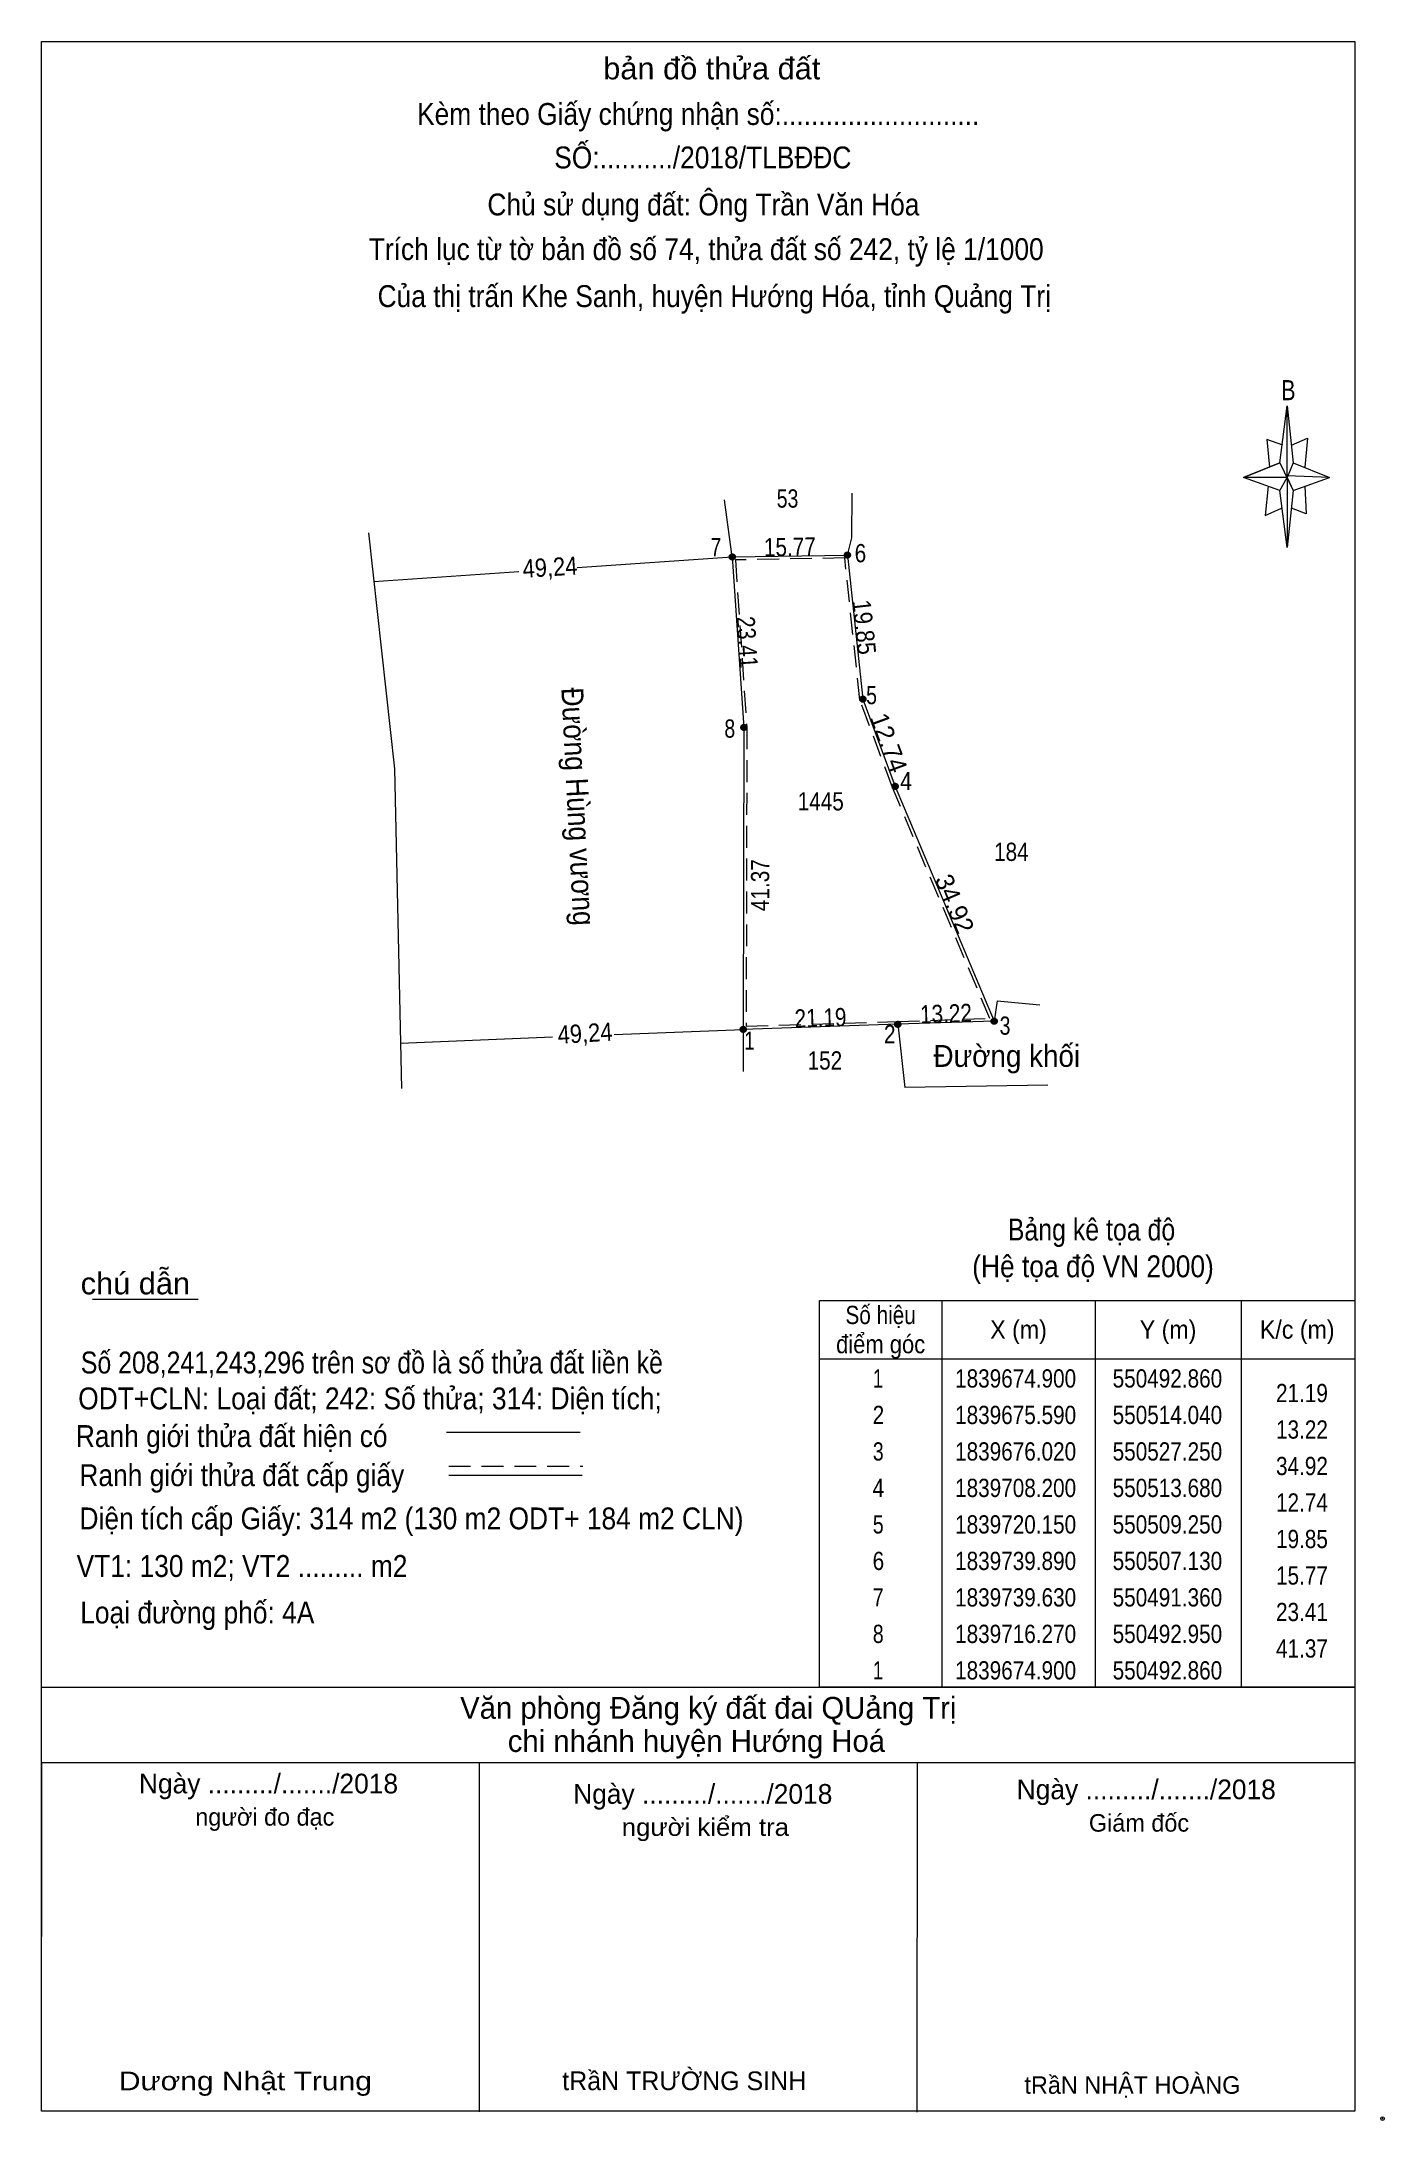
# Model space of a CAD drawing. Header units: metres. Extents: x 550397 to 552591, y 1839509 to 1839821.
# Drawn here: x 550396.7 to 550580.7, y 1839525.4 to 1839810.2 of the extents above; entities that cross this region are included whole.
import ezdxf
from ezdxf.enums import TextEntityAlignment as Align

# ---------------------------------------------------------------- set-up
doc = ezdxf.new("R2010")
doc.units = ezdxf.units.M
doc.header["$PDMODE"] = 32
doc.header["$PDSIZE"] = 0.5
doc.linetypes.add('DOTTED', pattern=[1.5, 0.3, -1.2])
doc.linetypes.add('MEDIUM_DASHED', pattern=[4.5, 3, -1.5])
for name, color, linetype, lineweight in [('1', 7, 'DOTTED', 13), ('11', 7, 'Continuous', 13), ('17', 7, 'Continuous', 13), ('5', 7, 'Continuous', 13), ('6', 7, 'Continuous', 13), ('63', 7, 'Continuous', 13)]:
    doc.layers.add(name, color=color, linetype=linetype, lineweight=lineweight)

msp = doc.modelspace()

# ---------------------------------------------------------------- texts
at = {"layer": '1', "width": 1.2}
msp.add_text('Dương Nhật Trung', height=2.56, dxfattribs=at).set_placement((550441.96, 1839529.53), align=Align.RIGHT)
at = {"layer": '1'}
msp.add_text('tRầN TRƯỜNG SINH', height=2.56, dxfattribs=at).set_placement((550501.49, 1839529.55), align=Align.RIGHT)
at = {"layer": '11'}
for s, height, width, p in [('53', 2.5, 0.8, (550498.93, 1839746.39)), ('1445', 2.5, 0.85, (550503.48, 1839704.9)), ('184', 2.5, 0.85, (550529.605, 1839697.98)), ('Đường khối', 3, 0.95, (550528.985, 1839669.76)), ('152', 2.5, 0.85, (550504.05, 1839669.39))]:
    msp.add_text(s, height=height, dxfattribs=dict(at, width=width)).set_placement(p, align=Align.CENTER)
for s, width, p in [(' 7', 0.8, (550489.86, 1839739.73)), (' 6', 0.85, (550509.71, 1839738.9)), (' 5', 0.8, (550511.19, 1839719.45)), (' 8', 0.8, (550491.76, 1839714.87)), (' 4', 0.85, (550515.96, 1839707.68)), (' 2', 0.85, (550513.73, 1839673)), (' 3', 0.8, (550529.48, 1839674.16)), (' 1', 0.75, (550494.41, 1839672.1))]:
    msp.add_text(s, height=2.5, dxfattribs=dict(at, width=width)).set_placement(p, align=Align.RIGHT)
for s, height, rotation, width, p in [('15.77', 2.5, 0.945, 0.85, (550499.269, 1839739.76)), ('49,24', 2.5, 3.463, 0.9, (550466.449, 1839736.994)), ('19.85', 2.5, 276.13, 0.9, (550508.207, 1839729.883)), ('23.41', 2.5, 273.894, 0.85, (550492.163, 1839727.865)), ('Đường Hùng vương', 3, 272.912, 0.9, (550468.75, 1839705.356)), ('41.37', 2.5, 89.875, 0.85, (550496.418, 1839694.657)), ('13.22', 2.5, 1.864, 0.85, (550520.684, 1839675.809)), ('49,24', 2.5, 3.463, 0.9, (550471.249, 1839673.134)), ('21.19', 2.5, 1.866, 0.85, (550503.489, 1839675.239))]:
    msp.add_text(s, height=height, rotation=rotation, dxfattribs=dict(at, width=width)).set_placement(p, align=Align.CENTER)
for s, rotation, p in [('12.74', 290.34, (550511.632, 1839713.734)), ('34.92', 292.865, (550520.675, 1839691.621))]:
    msp.add_text(s, height=2.5, rotation=rotation, dxfattribs=at).set_placement(p, align=Align.CENTER)
at = {"layer": '5'}
for s, height, width, p in [('bản đồ thửa đất', 3, 1.05, (550488.55, 1839805.07)), ('Kèm theo Giấy chứng nhận số:...........................', 3, 0.9, (550486.69, 1839798.83)), ('SỐ:........../2018/TLBĐĐC', 3, 0.9, (550487.32, 1839792.87)), ('Chủ sử dụng đất: Ông Trần Văn Hóa', 3, 0.9, (550487.4, 1839786.43)), ('Trích lục từ tờ bản đồ số 74, thửa đất số 242, tỷ lệ 1/1000 ', 3, 0.9, (550488.29, 1839780.31)), ('Của thị trấn Khe Sanh, huyện Hướng Hóa, tỉnh Quảng Trị', 3, 0.9, (550488.89, 1839773.87)), ('B', 2.755, 0.8, (550567.575, 1839761.11))]:
    msp.add_text(s, height=height, dxfattribs=dict(at, width=width)).set_placement(p, align=Align.CENTER)
at = {"layer": '6'}
for s, height, width, p in [('Bảng kê tọa độ', 3, 0.85, (550540.595, 1839645.97)), ('(Hệ tọa độ VN 2000)', 3, 0.9, (550540.8, 1839640.93)), ('người kiểm tra', 2.4, 1.1, (550487.67, 1839564.39))]:
    msp.add_text(s, height=height, dxfattribs=dict(at, width=width)).set_placement(p, align=Align.CENTER)
for s, width, p in [('chú dẫn', 1.05, (550402.05, 1839638.59)), ('Số 208,241,243,296 trên sơ đồ là số thửa đất liền kề', 0.85, (550402.07, 1839627.75)), ('ODT+CLN: Loại đất; 242: Số thửa; 314: Diện tích;', 0.9, (550401.71, 1839622.83)), ('Ranh giới thửa đất hiện có ', 0.9, (550401.39, 1839617.67)), ('Ranh giới thửa đất cấp giấy', 0.9, (550401.87, 1839612.31)), ('Diện tích cấp Giấy: 314 m2 (130 m2 ODT+ 184 m2 CLN)', 0.9, (550401.89, 1839606.39)), ('VT1: 130 m2; VT2 ......... m2', 0.9, (550401.49, 1839599.87)), ('Loại đường phố: 4A', 0.9, (550401.99, 1839593.49))]:
    msp.add_text(s, height=3, dxfattribs=dict(at, width=width)).set_placement(p)
for s, height, p in [(' Văn phòng Đăng ký đất đai QUảng Trị', 3, (550487.515, 1839580.43)), ('chi nhánh huyện Hướng Hoá', 3, (550486.445, 1839575.89)), ('Ngày ........./......./2018', 2.7, (550427.795, 1839570.21)), ('Ngày ........./......./2018', 2.7, (550487.315, 1839568.79)), ('Ngày ........./......./2018', 2.7, (550548.095, 1839569.41)), ('người đo đạc', 2.4, (550427.285, 1839565.79)), ('Giám đốc', 2.4, (550547.1, 1839564.97)), ('tRầN NHẬT HOÀNG', 2.4, (550546.2, 1839529.05))]:
    msp.add_text(s, height=height, dxfattribs=at).set_placement(p, align=Align.CENTER)
at = {"layer": '63'}
for s, width, p in [('Số hiệu', 0.85, (550511.69, 1839634.52)), ('điểm góc', 0.9, (550511.69, 1839630.52)), ('X (m)', 0.95, (550530.59, 1839632.52)), ('Y (m)', 0.95, (550551.085, 1839632.52)), ('K/c (m)', 0.95, (550568.79, 1839632.52)), (' 1', 0.75, (550510.985, 1839625.82)), ('1839674.900', 0.85, (550530.19, 1839625.82)), ('550492.860', 0.85, (550550.995, 1839625.82)), (' 2', 0.85, (550510.99, 1839620.82)), ('1839675.590', 0.85, (550530.19, 1839620.82)), ('550514.040', 0.85, (550550.995, 1839620.82)), (' 3', 0.8, (550510.99, 1839615.82)), ('1839676.020', 0.85, (550530.19, 1839615.82)), ('550527.250', 0.85, (550550.995, 1839615.82)), (' 4', 0.85, (550510.985, 1839610.82)), ('1839708.200', 0.85, (550530.19, 1839610.82)), ('550513.680', 0.85, (550550.995, 1839610.82)), (' 5', 0.8, (550510.99, 1839605.82)), ('1839720.150', 0.85, (550530.19, 1839605.82)), ('550509.250', 0.85, (550550.995, 1839605.82)), (' 6', 0.85, (550510.99, 1839600.82)), ('1839739.890', 0.85, (550530.19, 1839600.82)), ('550507.130', 0.85, (550550.995, 1839600.82)), ('1839739.630', 0.85, (550530.19, 1839595.82)), ('550491.360', 0.85, (550550.995, 1839595.82)), (' 7', 0.8, (550510.99, 1839595.82)), (' 8', 0.8, (550510.99, 1839590.82)), ('1839716.270', 0.85, (550530.19, 1839590.82)), ('550492.950', 0.85, (550550.995, 1839590.82)), (' 1', 0.75, (550510.985, 1839585.82)), ('1839674.900', 0.85, (550530.19, 1839585.82)), ('550492.860', 0.85, (550550.995, 1839585.82))]:
    msp.add_text(s, height=2.5, dxfattribs=dict(at, width=width)).set_placement(p, align=Align.CENTER)
at = {"layer": '63', "width": 0.85}
for s, p in [('21.19', (550572.99, 1839623.82)), ('13.22', (550572.99, 1839618.82)), ('34.92', (550572.99, 1839613.82)), ('12.74', (550572.99, 1839608.82)), ('19.85', (550572.99, 1839603.82)), ('15.77', (550572.99, 1839598.82)), ('23.41', (550572.99, 1839593.82)), ('41.37', (550572.99, 1839588.82))]:
    msp.add_text(s, height=2.5, dxfattribs=at).set_placement(p, align=Align.RIGHT)

# ---------------------------------------------------------------- hatches: boundary and pattern name
at = {"layer": '11'}
for points in [[(550491.777, 1839739.63, 1), (550490.943, 1839739.63, 1)], [(550507.547, 1839739.89, 1), (550506.713, 1839739.89, 1)], [(550509.667, 1839720.15, 1), (550508.833, 1839720.15, 1)], [(550493.367, 1839716.27, 1), (550492.533, 1839716.27, 1)], [(550514.097, 1839708.2, 1), (550513.263, 1839708.2, 1)], [(550493.277, 1839674.9, 1), (550492.443, 1839674.9, 1)], [(550514.457, 1839675.59, 1), (550513.623, 1839675.59, 1)], [(550527.667, 1839676.02, 1), (550526.833, 1839676.02, 1)]]:
    msp.add_hatch(color=256, dxfattribs=at).paths.add_polyline_path(points)

# ---------------------------------------------------------------- linework, layer by layer
for p, q in [((550491.36, 1839739.63), (550490.27, 1839747.46)), ((550470.1, 1839738.19), (550491.36, 1839739.63)), ((550491.36, 1839739.63), (550507.13, 1839739.89)), ((550491.36, 1839739.63), (550492.95, 1839716.27)), ((550507.13, 1839739.89), (550509.25, 1839720.15)), ((550442.23, 1839736.29), (550462.09, 1839737.64)), ((550509.25, 1839720.15), (550513.68, 1839708.2)), ((550492.95, 1839716.27), (550492.86, 1839674.9)), ((550513.68, 1839708.2), (550527.25, 1839676.02)), ((550527.68, 1839678.81), (550527.25, 1839676.02)), ((550527.68, 1839678.81), (550533.5, 1839678.26)), ((550514.04, 1839675.59), (550515, 1839666.95)), ((550445.9, 1839673.03), (550466.73, 1839673.86)), ((550475.18, 1839674.2), (550492.86, 1839674.9)), ((550492.86, 1839674.9), (550492.85, 1839669.12)), ((550534.6, 1839667.27), (550515, 1839666.95))]:
    msp.add_line(p, q, dxfattribs=at)
for points in [[(550507.13, 1839739.89), (550507.73, 1839742.23), (550507.79, 1839748.35)], [(550441.5, 1839742.94), (550445.06, 1839710.61), (550446.04, 1839666.79)], [(550527.25, 1839676.02), (550514.04, 1839675.59), (550492.86, 1839674.9)]]:
    msp.add_lwpolyline(points, dxfattribs=at)
at = {"layer": '11', "linetype": 'MEDIUM_DASHED'}
msp.add_lwpolyline([(550493.26, 1839675.32), (550514.02, 1839675.99), (550526.65, 1839676.4), (550513.3, 1839708.06), (550508.85, 1839720.05), (550506.77, 1839739.49), (550491.78, 1839739.23), (550493.35, 1839716.29)], close=True, dxfattribs=at)
for centre in [(550491.36, 1839739.63), (550507.13, 1839739.89), (550509.25, 1839720.15), (550492.95, 1839716.27), (550513.68, 1839708.2), (550492.86, 1839674.9), (550514.04, 1839675.59), (550527.25, 1839676.02)]:
    msp.add_circle(centre, 0.416, dxfattribs=at)
at = {"layer": '17'}
for p, q in [((550403.67, 1839637.95), (550418.15, 1839637.95)), ((550396.69, 1839526.65), (550396.73, 1839574.47)), ((550456.69, 1839526.59), (550456.73, 1839574.43)), ((550516.69, 1839526.55), (550516.73, 1839574.37))]:
    msp.add_line(p, q, dxfattribs=at)
at = {"layer": '5'}
for p, q in [((550566.41, 1839752.53), (550567.41, 1839760.33)), ((550568.21, 1839752.53), (550573.21, 1839750.53)), ((550566.41, 1839748.73), (550561.41, 1839750.53)), ((550569.81, 1839749.33), (550570.01, 1839745.53)), ((550568.21, 1839748.73), (550567.41, 1839740.93)), ((550570.01, 1839745.53), (550568.01, 1839746.33))]:
    msp.add_line(p, q, dxfattribs=at)
for points in [[(550396.69, 1839810.25), (550576.69, 1839810.25), (550576.69, 1839526.65), (550396.69, 1839526.65)], [(550567.41, 1839760.33), (550568.21, 1839752.53), (550567.41, 1839750.53)], [(550567.41, 1839750.53), (550561.41, 1839750.53), (550566.41, 1839752.53), (550568.21, 1839748.73), (550573.21, 1839750.53), (550567.41, 1839750.73)], [(550567.41, 1839750.53), (550567.41, 1839740.93), (550566.41, 1839748.73)]]:
    msp.add_lwpolyline(points, close=True, dxfattribs=at)
for points in [[(550566.81, 1839754.93), (550564.61, 1839755.73), (550565.01, 1839751.93)], [(550568.01, 1839754.93), (550570.21, 1839755.93), (550569.81, 1839751.93)], [(550567.41, 1839750.53), (550566.41, 1839752.53), (550561.41, 1839750.53)], [(550564.81, 1839749.33), (550564.41, 1839745.33), (550566.61, 1839746.33)], [(550567.41, 1839750.53), (550568.21, 1839748.73), (550573.21, 1839750.53)]]:
    msp.add_lwpolyline(points, dxfattribs=at)
at = {"layer": '6'}
for p, q in [((550452.21, 1839619.69), (550470.49, 1839619.69)), ((550452.49, 1839613.83), (550470.77, 1839613.83)), ((550396.69, 1839584.77), (550576.69, 1839584.77)), ((550396.69, 1839584.77), (550576.69, 1839584.77)), ((550396.69, 1839574.45), (550576.69, 1839574.45))]:
    msp.add_line(p, q, dxfattribs=at)
at = {"layer": '6', "linetype": 'MEDIUM_DASHED'}
msp.add_line((550452.49, 1839615.07), (550470.89, 1839615.07), dxfattribs=at)
at = {"layer": '6'}
msp.add_point((550580.49, 1839525.65), dxfattribs=at)
at = {"layer": '63'}
for p, q in [((550520.09, 1839637.77), (550520.09, 1839584.77)), ((550541.09, 1839637.77), (550541.09, 1839584.77)), ((550561.09, 1839637.77), (550561.09, 1839584.77)), ((550503.29, 1839629.77), (550576.69, 1839629.77))]:
    msp.add_line(p, q, dxfattribs=at)
msp.add_lwpolyline([(550503.29, 1839637.77), (550576.69, 1839637.77), (550576.69, 1839584.77), (550503.29, 1839584.77)], close=True, dxfattribs=at)

msp.set_redraw_order([(e.dxf.handle, doc.entitydb.next_handle()) for e in msp.query("TEXT MTEXT ATTDEF DIMENSION ARC_DIMENSION")])  # texts and dimensions are drawn at this point

doc.saveas('drawing.dxf')
